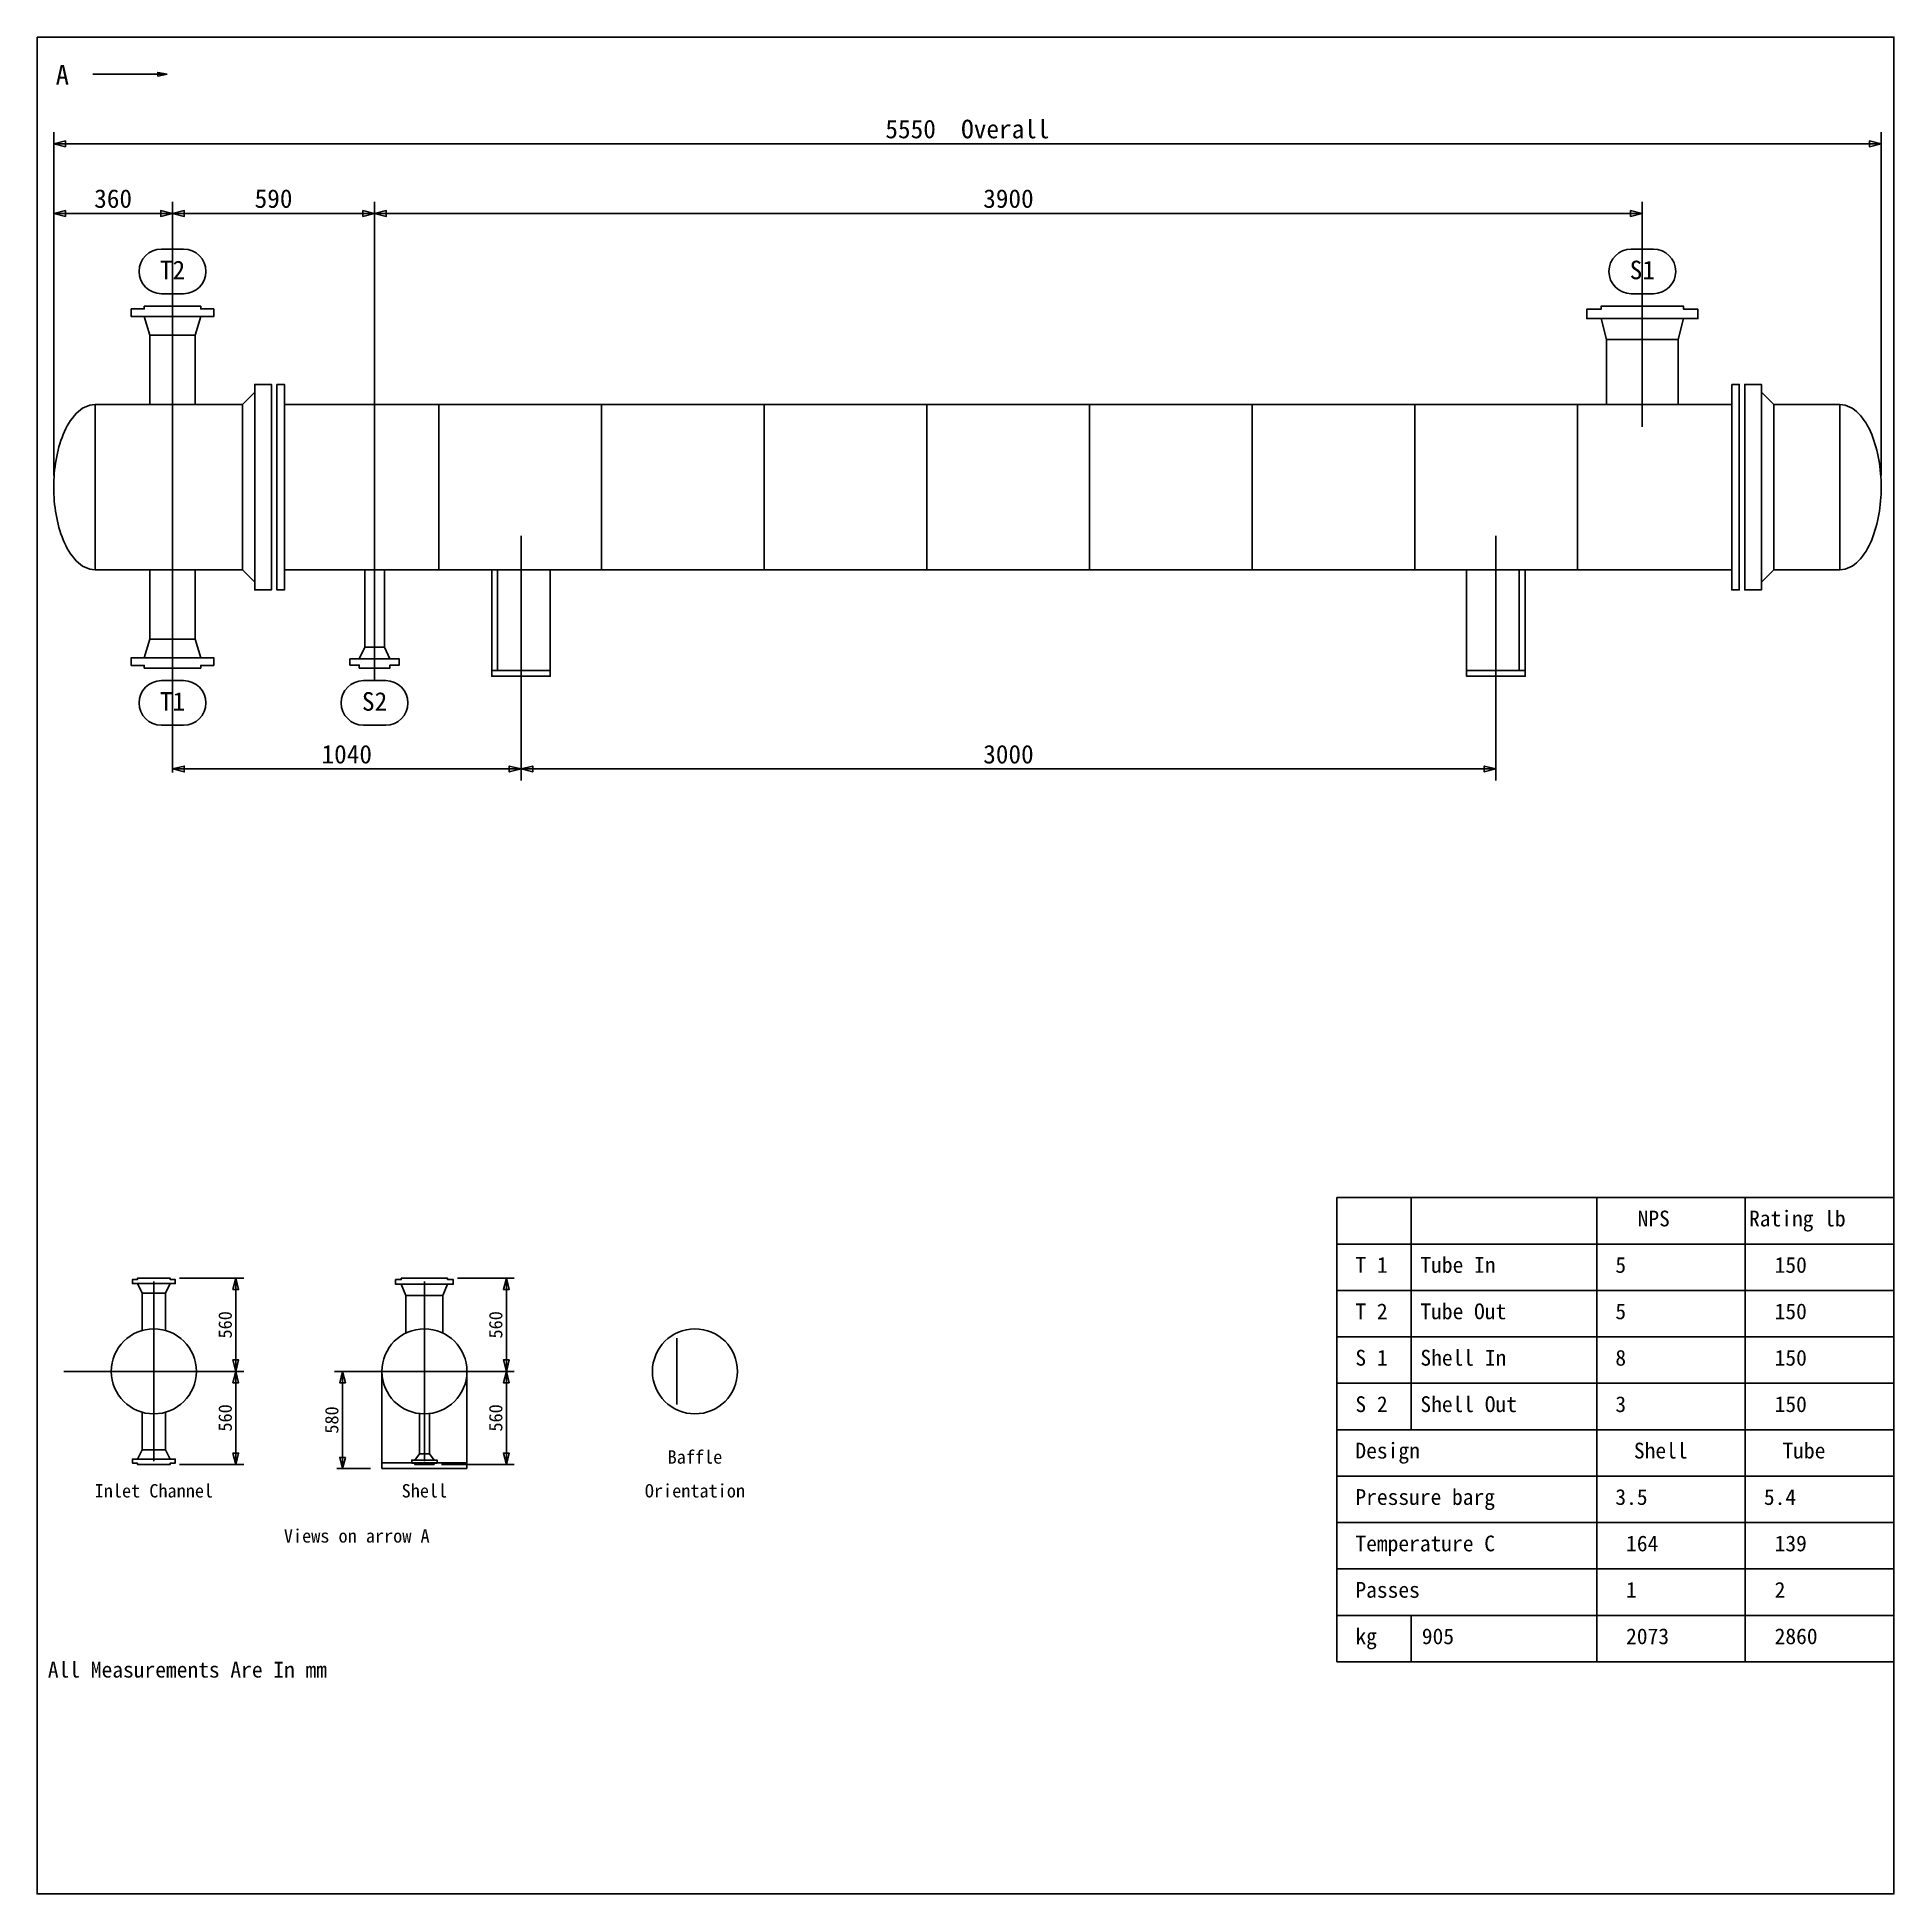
# Model space of a CAD drawing. Header units: millimetres. Extents: x -3006 to 2296, y -71 to 9552.
# Drawn here: x -845 to 135, y 1009 to 1990 of the extents above; entities that cross this region are included whole.
import ezdxf
from ezdxf.enums import TextEntityAlignment as Align

# ---------------------------------------------------------------- set-up
doc = ezdxf.new("R2010")
doc.units = ezdxf.units.MM
for name, color, linetype in [('1', 7, 'Continuous'), ('11', 7, 'Continuous'), ('12', 7, 'Continuous'), ('2', 7, 'Continuous'), ('7', 7, 'Continuous'), ('8', 7, 'Continuous')]:
    doc.layers.add(name, color=color, linetype=linetype)

msp = doc.modelspace()

# ---------------------------------------------------------------- texts
at = {"layer": '1'}
msp.add_text('A', height=10.294, dxfattribs=at).set_placement((-835.415, 1974.857), align=Align.TOP_LEFT)
for s, height, p in [('5550  Overall', 9.80392, (-353.992, 1933.224)), ('360', 9.8039, (-805.099, 1896.506)), ('590', 9.8039, (-720.393, 1896.506)), ('3900', 9.8039, (-332.343, 1896.506)), ('T2', 9.8039, (-773.742, 1858.801)), ('S1', 9.8039, (2.358, 1858.801)), ('T1', 9.8039, (-773.742, 1630.975)), ('S2', 9.8039, (-667.044, 1630.975)), ('1040', 9.8039, (-681.734, 1603.111)), ('3000', 9.8039, (-332.343, 1603.111))]:
    msp.add_text(s, height=height, dxfattribs=at).set_placement(p, align=Align.BOTTOM_CENTER)
for s, p in [('560', (-740.307, 1309.657)), ('560', (-597.449, 1309.657)), ('560', (-740.307, 1260.505)), ('580', (-684.024, 1259.4)), ('560', (-597.449, 1260.505))]:
    msp.add_text(s, height=7.0721, rotation=90, dxfattribs=at).set_placement(p, align=Align.BOTTOM_CENTER)
for s, height, p in [('Baffle', 7.0721, (-497.88, 1243.414)), ('Inlet Channel', 7.07214, (-783.594, 1225.557)), ('Shell', 7.0721, (-640.737, 1225.557)), ('Orientation', 7.07214, (-497.88, 1225.557)), ('Views on arrow A', 7.07214, (-676.451, 1201.748))]:
    msp.add_text(s, height=height, dxfattribs=at).set_placement(p, align=Align.TOP_CENTER)
at = {"layer": '12'}
for s, height, p in [('NPS', 8.3333, (-0.121, 1369.955)), ('Rating lb', 8.3333, (58.703, 1369.955)), ('T 1', 8.3333, (-149.14, 1345.445)), ('Tube In', 8.3333, (-114.826, 1345.445)), ('5', 8.333, (-11.885, 1345.445)), (' 150', 8.3333, (66.546, 1345.445)), ('T 2', 8.3333, (-149.14, 1320.935)), ('Tube Out', 8.3333, (-114.826, 1320.935)), ('5', 8.333, (-11.885, 1320.935)), (' 150', 8.3333, (66.546, 1320.935)), ('S 1', 8.3333, (-149.14, 1296.426)), ('Shell In', 8.3333, (-114.826, 1296.426)), ('8', 8.333, (-11.885, 1296.426)), (' 150', 8.3333, (66.546, 1296.426)), ('S 2', 8.3333, (-149.14, 1271.916)), ('Shell Out', 8.3333, (-114.826, 1271.916)), ('3', 8.333, (-11.885, 1271.916)), (' 150', 8.3333, (66.546, 1271.916)), ('Design', 8.3333, (-149.14, 1247.406)), ('Shell', 8.3333, (-2.081, 1247.406)), ('Tube', 8.3333, (76.35, 1247.406)), ('Pressure barg', 8.33333, (-149.14, 1222.896)), ('3.5', 8.3333, (-11.885, 1222.896)), ('5.4', 8.3333, (66.546, 1222.896)), ('Temperature C', 8.33333, (-149.14, 1198.386)), (' 164', 8.3333, (-11.885, 1198.386)), (' 139', 8.3333, (66.546, 1198.386)), ('Passes', 8.3333, (-149.14, 1173.877)), (' 1', 8.3333, (-11.885, 1173.877)), (' 2', 8.3333, (66.546, 1173.877)), ('kg', 8.3333, (-149.14, 1149.367)), (' 905', 8.3333, (-119.728, 1149.367)), (' 2073', 8.3333, (-11.885, 1149.367)), (' 2860', 8.3333, (66.546, 1149.367)), (' All Measurements Are In mm', 8.33333, (-845.219, 1131.72))]:
    msp.add_text(s, height=height, dxfattribs=at).set_placement(p, align=Align.TOP_LEFT)

# ---------------------------------------------------------------- linework, layer by layer
msp.add_line((-781.493, 1968.975), (-776.591, 1969.955))
at = {"layer": '1'}
for p, q in [((-815.807, 1969.955), (-776.591, 1969.955)), ((-836.456, 1758.084), (-836.456, 1939.351)), ((128.473, 1758.084), (128.473, 1939.351)), ((-773.742, 1601.278), (-773.742, 1902.634)), ((-773.742, 1812.378), (-773.742, 1902.634)), ((-667.044, 1650.298), (-667.044, 1902.634)), ((2.358, 1783.856), (2.358, 1902.634)), ((-779.625, 1877.634), (-767.86, 1877.634)), ((-3.524, 1877.634), (8.241, 1877.634)), ((-779.625, 1854.105), (-767.86, 1854.105)), ((-3.524, 1854.105), (8.241, 1854.105)), ((-589.726, 1596.983), (-589.726, 1726.184)), ((-74.96, 1596.983), (-74.96, 1726.184)), ((-779.625, 1649.808), (-767.86, 1649.808)), ((-672.926, 1649.808), (-661.161, 1649.808)), ((-779.625, 1626.278), (-767.86, 1626.278)), ((-672.926, 1626.278), (-661.161, 1626.278)), ((-769.986, 1334.232), (-736.14, 1334.232)), ((-623.195, 1334.232), (-593.283, 1334.232)), ((-783.594, 1237.627), (-783.594, 1332.535)), ((-640.737, 1237.627), (-640.737, 1332.535)), ((-831.048, 1285.081), (-736.14, 1285.081)), ((-688.191, 1285.081), (-593.283, 1285.081)), ((-769.986, 1235.93), (-736.14, 1235.93)), ((-631.637, 1235.93), (-593.283, 1235.93)), ((-669.143, 1233.72), (-687, 1233.72))]:
    msp.add_line(p, q, dxfattribs=at)
for points in [[(-776.591, 1969.955), (-781.493, 1970.935), (-781.493, 1968.975)], [(-836.456, 1933.224), (-830.27, 1934.77), (-830.27, 1931.678), (-836.456, 1933.224), (128.473, 1933.224), (122.287, 1934.77), (122.287, 1931.678), (128.473, 1933.224)], [(-836.456, 1896.455), (-830.27, 1898.001), (-830.27, 1894.909), (-836.456, 1896.455), (-773.742, 1896.455), (-779.928, 1898.001), (-779.928, 1894.909), (-773.742, 1896.455)], [(-773.742, 1896.455), (-767.557, 1898.001), (-767.557, 1894.909), (-773.742, 1896.455), (-667.044, 1896.455), (-673.229, 1898.001), (-673.229, 1894.909), (-667.044, 1896.455)], [(-667.044, 1896.455), (-660.858, 1898.001), (-660.858, 1894.909), (-667.044, 1896.455), (2.358, 1896.455), (-3.827, 1898.001), (-3.827, 1894.909), (2.358, 1896.455)], [(-773.742, 1603.162), (-767.557, 1604.708), (-767.557, 1601.616), (-773.742, 1603.162), (-589.726, 1603.162), (-595.911, 1604.708), (-595.911, 1601.616), (-589.726, 1603.162)], [(-589.726, 1603.162), (-583.54, 1604.708), (-583.54, 1601.616), (-589.726, 1603.162), (-74.96, 1603.162), (-81.145, 1604.708), (-81.145, 1601.616), (-74.96, 1603.162)], [(-740.277, 1285.081), (-741.868, 1291.092), (-738.863, 1291.092), (-740.277, 1285.081), (-740.277, 1334.232), (-741.868, 1328.221), (-738.863, 1328.221), (-740.277, 1334.232)], [(-597.42, 1285.081), (-599.011, 1291.092), (-596.006, 1291.092), (-597.42, 1285.081), (-597.42, 1334.232), (-599.011, 1328.221), (-596.006, 1328.221), (-597.42, 1334.232)], [(-740.277, 1285.081), (-738.863, 1279.07), (-741.868, 1279.07), (-740.277, 1285.081), (-740.277, 1235.93), (-738.863, 1241.941), (-741.868, 1241.941), (-740.277, 1235.93)], [(-684.054, 1233.808), (-685.468, 1239.643), (-682.462, 1239.643), (-684.054, 1233.808), (-684.054, 1285.081), (-685.468, 1279.07), (-682.462, 1279.07), (-684.054, 1285.081)], [(-597.42, 1285.081), (-596.006, 1279.07), (-599.011, 1279.07), (-597.42, 1285.081), (-597.42, 1235.93), (-596.006, 1241.941), (-599.011, 1241.941), (-597.42, 1235.93)]]:
    msp.add_lwpolyline(points, dxfattribs=at)
for centre, start, end in [((-779.625, 1865.869), 90, 270), ((-767.86, 1865.869), 270, 90), ((-3.524, 1865.869), 90, 270), ((8.241, 1865.869), 270, 90), ((-779.625, 1638.043), 90, 270), ((-767.86, 1638.043), 270, 90), ((-672.926, 1638.043), 90, 270), ((-661.161, 1638.043), 270, 90)]:
    msp.add_arc(centre, 11.765, start, end, dxfattribs=at)
at = {"layer": '11'}
for points in [[(-845.219, 1989.58), (135.174, 1989.58), (135.174, 1009.188), (-845.219, 1009.188), (-845.219, 1989.58)], [(-158.944, 1376.818), (135.174, 1376.818), (-158.944, 1376.818), (-158.944, 1352.308), (135.174, 1352.308), (-158.944, 1352.308), (-158.944, 1327.798), (135.174, 1327.798), (-158.944, 1327.798), (-158.944, 1303.288), (135.174, 1303.288), (-158.944, 1303.288), (-158.944, 1278.779), (135.174, 1278.779), (-158.944, 1278.779), (-158.944, 1254.269), (135.174, 1254.269), (-158.944, 1254.269), (-158.944, 1229.759), (135.174, 1229.759), (-158.944, 1229.759), (-158.944, 1205.249), (135.174, 1205.249), (-158.944, 1205.249), (-158.944, 1180.739), (135.174, 1180.739), (-158.944, 1180.739), (-158.944, 1156.23), (135.174, 1156.23), (-158.944, 1156.23), (-158.944, 1131.72), (-119.728, 1131.72), (-119.728, 1156.23), (-119.728, 1131.72), (-21.689, 1131.72), (-21.689, 1376.818), (-21.689, 1131.72), (56.742, 1131.72), (56.742, 1376.818), (56.742, 1131.72), (135.174, 1131.72), (135.174, 1376.818), (-119.728, 1376.818), (-119.728, 1254.269)]]:
    msp.add_lwpolyline(points, dxfattribs=at)
at = {"layer": '2'}
for p, q in [((-814.635, 1795.598), (-814.635, 1795.598)), ((106.652, 1795.598), (106.652, 1795.598)), ((-814.635, 1708.314), (-814.635, 1708.314)), ((106.652, 1708.314), (106.652, 1708.314)), ((-507.427, 1267.632), (-507.427, 1302.53)), ((-663.191, 1285.081), (-663.191, 1233.72)), ((-618.283, 1233.72), (-618.283, 1285.081)), ((-663.191, 1236.696), (-618.283, 1236.696)), ((-663.191, 1233.72), (-618.283, 1233.72))]:
    msp.add_line(p, q, dxfattribs=at)
for points in [[(-761.715, 1795.598), (-761.715, 1832.195), (-758.794, 1841.989), (-751.922, 1841.989), (-751.922, 1846.112), (-758.794, 1846.112), (-758.794, 1847.487), (-788.691, 1847.487), (-788.691, 1846.112), (-795.563, 1846.112), (-795.563, 1841.989), (-788.691, 1841.989), (-758.794, 1841.989), (-761.715, 1832.195), (-785.77, 1832.195), (-788.691, 1841.989), (-785.77, 1832.195), (-785.77, 1795.598)], [(21.258, 1795.598), (21.258, 1829.961), (24.179, 1840.958), (31.739, 1840.958), (31.739, 1845.941), (24.179, 1845.941), (24.179, 1847.487), (-19.462, 1847.487), (-19.462, 1845.941), (-27.022, 1845.941), (-27.022, 1840.958), (-19.462, 1840.958), (24.179, 1840.958), (21.258, 1829.961), (-16.542, 1829.961), (-19.462, 1840.958), (-16.542, 1829.961), (-16.542, 1795.598)], [(-736.802, 1795.598), (-730.273, 1802.127), (-730.273, 1806.251), (-721.51, 1806.251), (-721.51, 1697.662), (-730.273, 1697.662), (-730.273, 1806.251), (-730.273, 1701.785), (-736.802, 1708.314)], [(-718.589, 1806.251), (-714.637, 1806.251), (-714.637, 1697.662), (-718.589, 1697.662), (-718.589, 1806.251)], [(49.608, 1806.251), (53.56, 1806.251), (53.56, 1697.662), (49.608, 1697.662), (49.608, 1806.251)], [(71.773, 1708.314), (65.244, 1701.785), (65.244, 1697.662), (56.481, 1697.662), (56.481, 1806.251), (65.244, 1806.251), (65.244, 1697.662), (65.244, 1802.127), (71.773, 1795.598)], [(-814.635, 1795.598), (-736.802, 1795.598), (-736.802, 1708.314), (-814.635, 1708.314), (-814.635, 1795.598)], [(-714.637, 1795.598), (49.608, 1795.598), (49.608, 1708.314), (-714.637, 1708.314), (-714.637, 1795.598)], [(71.773, 1795.598), (106.652, 1795.598), (106.652, 1708.314), (71.773, 1708.314), (71.773, 1795.598)], [(-761.715, 1708.314), (-761.715, 1671.717), (-758.794, 1661.924), (-751.922, 1661.924), (-751.922, 1657.8), (-758.794, 1657.8), (-758.794, 1656.426), (-788.691, 1656.426), (-788.691, 1657.8), (-795.563, 1657.8), (-795.563, 1661.924), (-788.691, 1661.924), (-758.794, 1661.924), (-761.715, 1671.717), (-785.77, 1671.717), (-788.691, 1661.924), (-785.77, 1671.717), (-785.77, 1708.314)], [(-661.889, 1708.314), (-661.889, 1667.422), (-658.968, 1661.236), (-653.985, 1661.236), (-653.985, 1657.972), (-658.968, 1657.972), (-658.968, 1656.426), (-675.119, 1656.426), (-675.119, 1657.972), (-680.102, 1657.972), (-680.102, 1661.236), (-675.119, 1661.236), (-658.968, 1661.236), (-661.889, 1667.422), (-672.198, 1667.422), (-675.119, 1661.236), (-672.198, 1667.422), (-672.198, 1708.314)], [(-574.262, 1652.13), (-574.262, 1708.314), (-605.189, 1708.314), (-605.189, 1652.13), (-574.262, 1652.13), (-574.262, 1655.223), (-605.189, 1655.223), (-602.096, 1655.223), (-602.096, 1708.314)], [(-59.496, 1652.13), (-59.496, 1708.314), (-90.423, 1708.314), (-90.423, 1652.13), (-59.496, 1652.13), (-59.496, 1655.223), (-90.423, 1655.223), (-62.589, 1655.223), (-62.589, 1708.314)], [(-777.406, 1306.651), (-777.406, 1326.453), (-774.931, 1331.404), (-772.279, 1331.404), (-772.279, 1333.525), (-774.931, 1333.525), (-774.931, 1334.232), (-792.257, 1334.232), (-792.257, 1333.525), (-794.909, 1333.525), (-794.909, 1331.404), (-792.257, 1331.404), (-774.931, 1331.404), (-792.257, 1331.404), (-789.782, 1326.453), (-777.406, 1326.453), (-789.782, 1326.453), (-789.782, 1306.651)], [(-631.013, 1305.414), (-631.013, 1325.216), (-628.537, 1331.05), (-625.532, 1331.05), (-625.532, 1333.525), (-628.537, 1333.525), (-628.537, 1334.232), (-652.936, 1334.232), (-652.936, 1333.525), (-655.942, 1333.525), (-655.942, 1331.05), (-652.936, 1331.05), (-628.537, 1331.05), (-652.936, 1331.05), (-650.461, 1325.216), (-631.013, 1325.216), (-650.461, 1325.216), (-650.461, 1305.414)], [(-789.782, 1263.511), (-789.782, 1243.709), (-792.257, 1238.759), (-794.909, 1238.759), (-794.909, 1236.637), (-792.257, 1236.637), (-792.257, 1235.93), (-774.931, 1235.93), (-774.931, 1236.637), (-772.279, 1236.637), (-772.279, 1238.759), (-774.931, 1238.759), (-792.257, 1238.759), (-774.931, 1238.759), (-777.406, 1243.709), (-789.782, 1243.709), (-777.406, 1243.709), (-777.406, 1263.511)], [(-643.389, 1262.804), (-643.389, 1241.588), (-645.864, 1238.228), (-647.455, 1238.228), (-647.455, 1236.637), (-645.864, 1236.637), (-645.864, 1235.93), (-635.61, 1235.93), (-635.61, 1236.637), (-634.018, 1236.637), (-634.018, 1238.228), (-635.61, 1238.228), (-645.864, 1238.228), (-635.61, 1238.228), (-638.085, 1241.588), (-643.389, 1241.588), (-638.085, 1241.588), (-638.085, 1262.804)]]:
    msp.add_lwpolyline(points, dxfattribs=at)
for points in [[(-814.635, 1795.598, 0.1989124), (-824.394, 1790.991, 0.0984914), (-831.439, 1779.798, 0.0545957), (-835.214, 1766.471, 0.0436609), (-836.456, 1751.956, 0.0436609), (-835.214, 1737.442, 0.0545957), (-831.439, 1724.115, 0.0984914), (-824.394, 1712.922, 0.1989124), (-814.635, 1708.314, 0.1989124)], [(106.652, 1708.314, 0.1989124), (116.41, 1712.922, 0.0984914), (123.455, 1724.115, 0.0545957), (127.231, 1737.442, 0.0436609), (128.473, 1751.956, 0.0436609), (127.231, 1766.471, 0.0545957), (123.455, 1779.798, 0.0984914), (116.41, 1790.991, 0.1989124), (106.652, 1795.598, 0.1989124)]]:
    msp.add_lwpolyline(points, format="xyb", dxfattribs=at)
for centre in [(-783.594, 1285.081), (-640.737, 1285.081), (-497.88, 1285.081)]:
    msp.add_circle(centre, 22.454, dxfattribs=at)
at = {"layer": '7'}
for points in [[(-633.196, 1708.314), (-633.196, 1708.314), (-633.196, 1795.598), (-633.196, 1795.598), (-633.196, 1708.314)], [(-461.378, 1708.314), (-461.378, 1708.314), (-461.378, 1795.598), (-461.378, 1795.598), (-461.378, 1708.314)], [(-289.56, 1708.314), (-289.56, 1708.314), (-289.56, 1795.598), (-289.56, 1795.598), (-289.56, 1708.314)], [(-117.742, 1708.314), (-117.742, 1708.314), (-117.742, 1795.598), (-117.742, 1795.598), (-117.742, 1708.314)]]:
    msp.add_lwpolyline(points, dxfattribs=at)
at = {"layer": '8'}
for points in [[(-547.287, 1708.314), (-547.287, 1708.314), (-547.287, 1795.598), (-547.287, 1795.598), (-547.287, 1708.314)], [(-375.469, 1708.314), (-375.469, 1708.314), (-375.469, 1795.598), (-375.469, 1795.598), (-375.469, 1708.314)], [(-203.651, 1708.314), (-203.651, 1708.314), (-203.651, 1795.598), (-203.651, 1795.598), (-203.651, 1708.314)], [(-31.833, 1708.314), (-31.833, 1708.314), (-31.833, 1795.598), (-31.833, 1795.598), (-31.833, 1708.314)]]:
    msp.add_lwpolyline(points, dxfattribs=at)

msp.set_redraw_order([(e.dxf.handle, doc.entitydb.next_handle()) for e in msp.query("TEXT MTEXT ATTDEF DIMENSION ARC_DIMENSION")])  # texts and dimensions are drawn at this point

doc.saveas('drawing.dxf')
